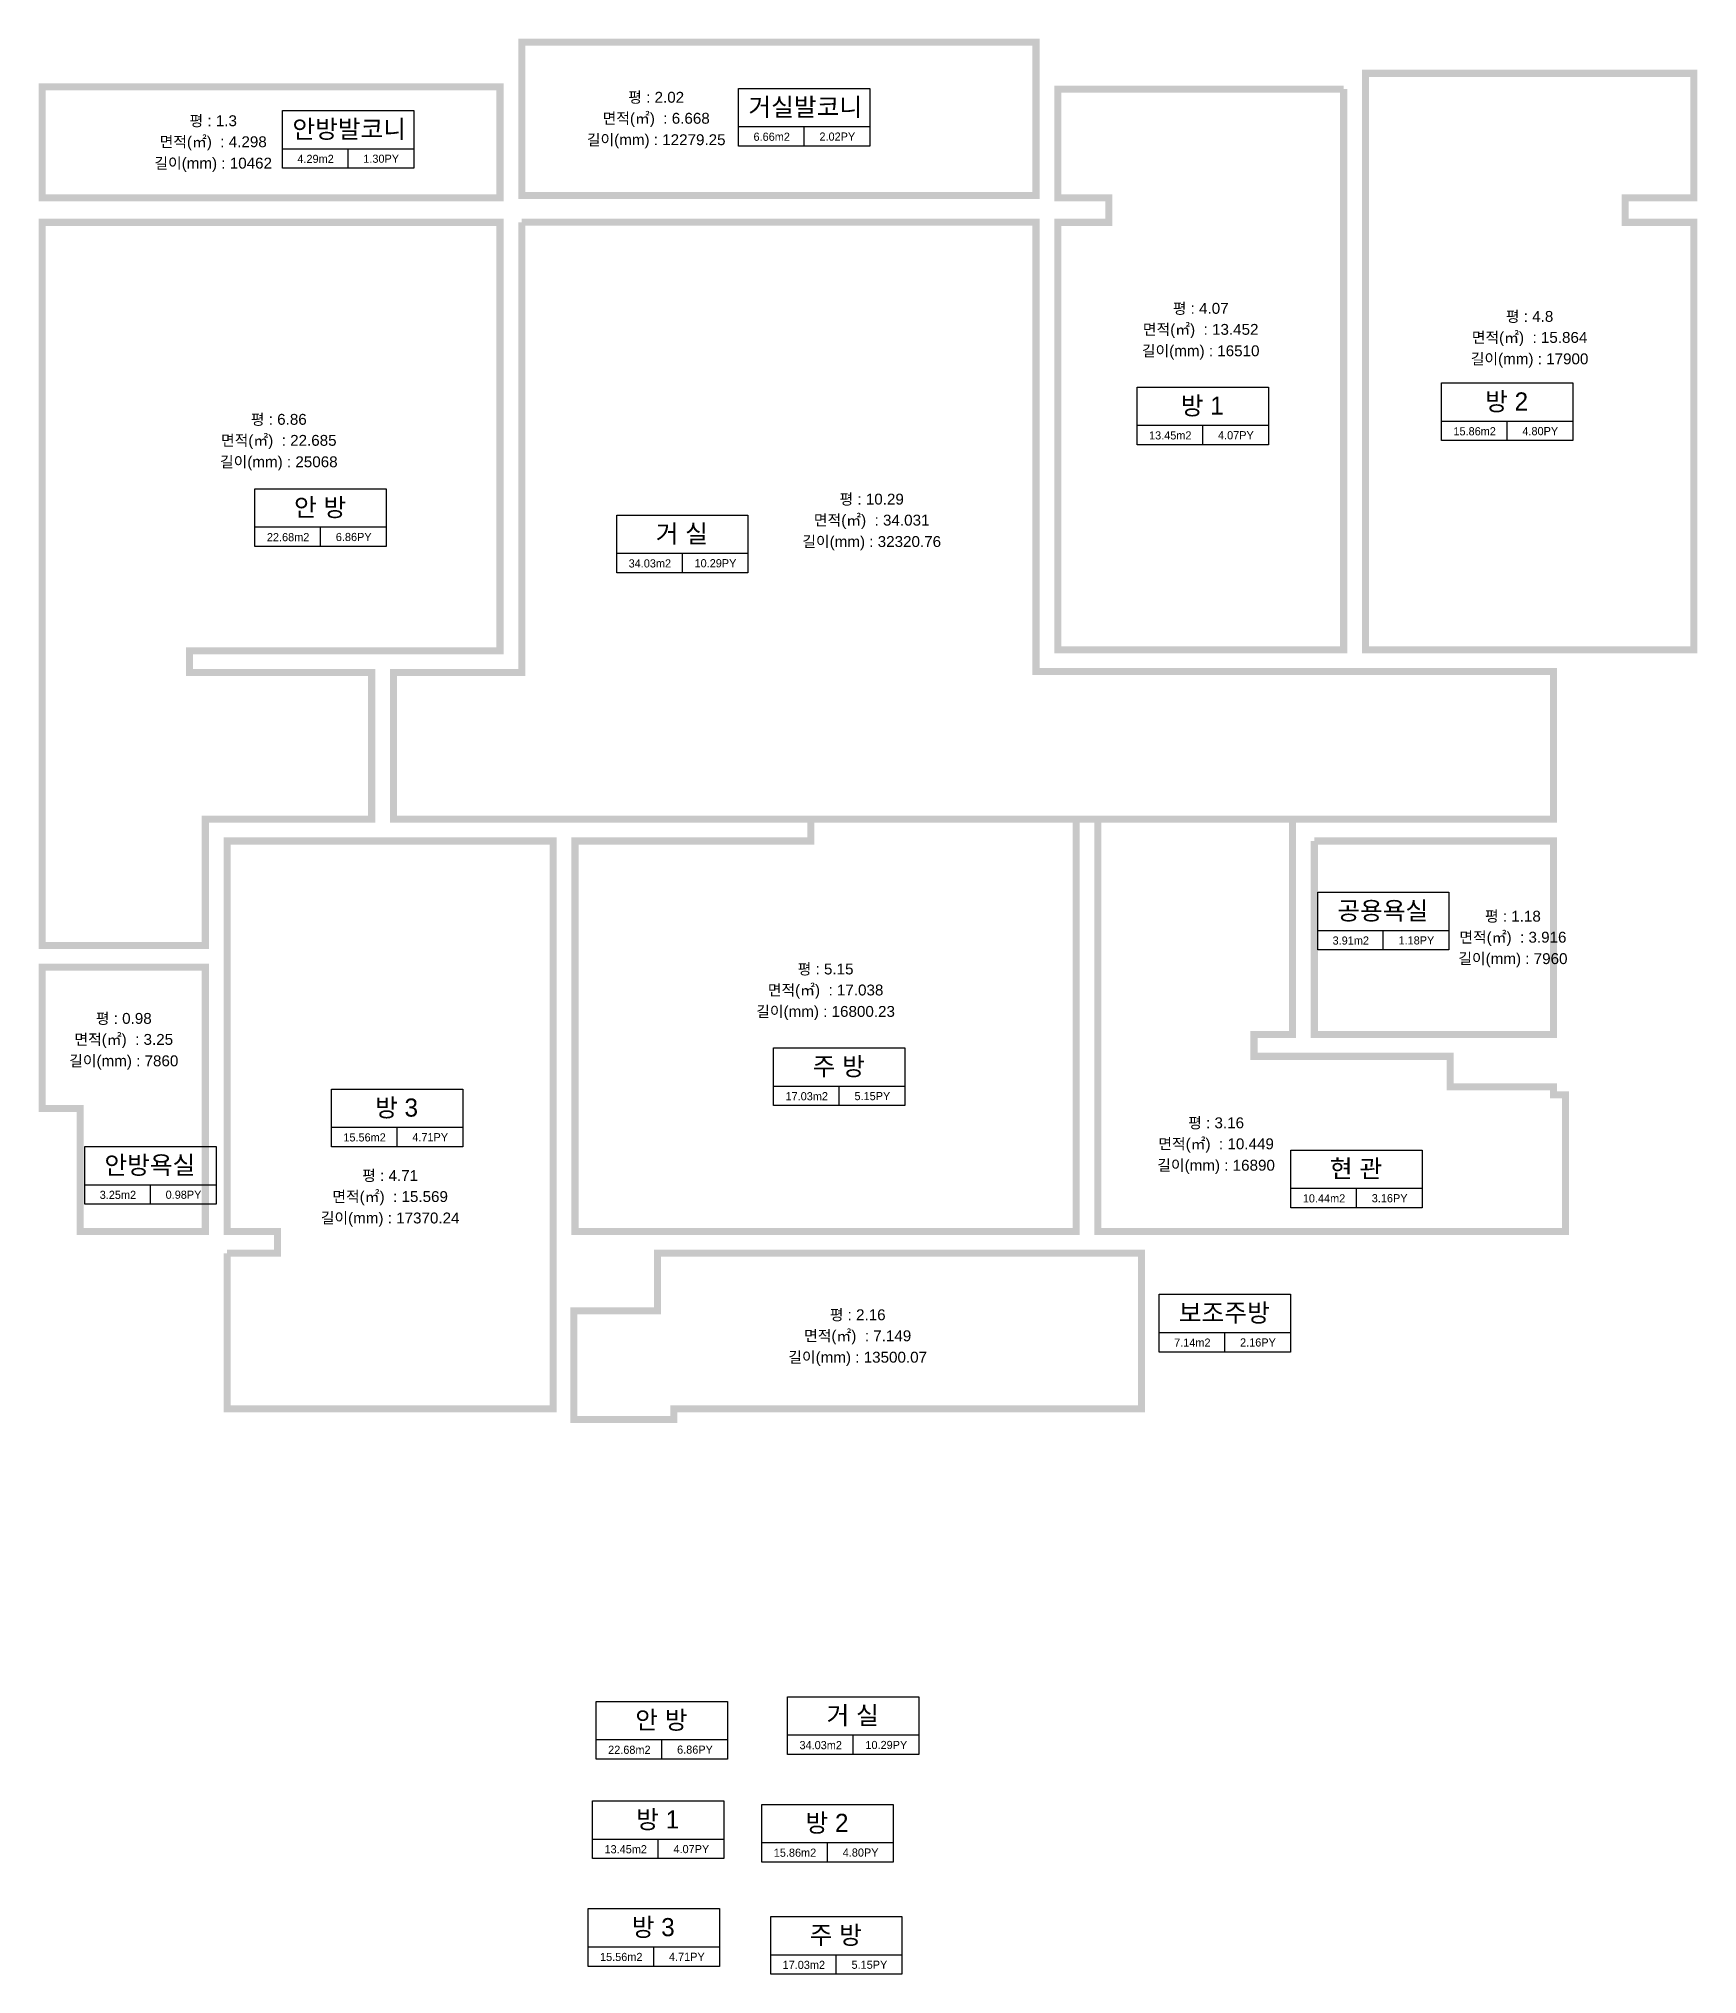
# Model space of a CAD drawing. Header units: millimetres. Extents: x 43335 to 261478, y -4312 to 41218.
# Drawn here: x 70222 to 85477, y 10698 to 28496 of the extents above; entities that cross this region are included whole.
import ezdxf
from ezdxf.enums import TextEntityAlignment as Align

# ---------------------------------------------------------------- set-up
doc = ezdxf.new("R2010")
doc.units = ezdxf.units.MM
doc.linetypes.add('HID', pattern=[2.3, 1.5, -0.8])
for name, color, linetype in [('03-TEXT', 3, 'Continuous'), ('DIM', 7, 'Continuous'), ('인테리어_기타', 8, 'Continuous')]:
    doc.layers.add(name, color=color, linetype=linetype)
doc.styles.get("Standard").update_dxf_attribs({"font": 'arial.ttf'})
doc.styles.add('넥슨고딕', font='HANDotum.ttf')
doc.styles.add('코레일둥고', font='HANDotum.ttf')

msp = doc.modelspace()

# ---------------------------------------------------------------- texts
at = {"layer": '03-TEXT'}
for s, height, style, p in [('거실발코니', 166.6666666666667, '코레일둥고', (77272.93014933928, 27785.46221678372)), ('안방발코니', 166.6666666666667, '코레일둥고', (73077.48990760805, 27582.00442157727)), ('6.66m2', 75, '넥슨고딕', (76963.88107137117, 27557.16280842196)), ('2.02PY', 75, '넥슨고딕', (77567.38593002307, 27558.55295966614)), ('4.29m2', 75, '넥슨고딕', (72768.44082963993, 27353.7050132155)), ('1.30PY', 75, '넥슨고딕', (73371.94568829183, 27355.09516445968)), ('방 1', 166.6666666666667, '코레일둥고', (80923.69655556929, 25039.13143509565)), ('방 2', 166.6666666666667, '코레일둥고', (83723.19715895368, 25077.05967841247)), ('15.86m2', 75, '넥슨고딕', (83429.14808098557, 24848.76027005071)), ('4.80PY', 75, '넥슨고딕', (84032.65293963747, 24850.15042129489)), ('13.45m2', 75, '넥슨고딕', (80629.64747760117, 24810.83202673388)), ('4.07PY', 75, '넥슨고딕', (81233.15233625307, 24812.22217797806)), ('안 방', 166.6666666666667, '코레일둥고', (72809.88450264568, 24103.54366113399)), ('거 실', 166.6666666666667, '코레일둥고', (76137.05270803801, 23862.25437284872)), ('22.68m2', 75, '넥슨고딕', (72515.83542467757, 23875.24425277222)), ('6.86PY', 75, '넥슨고딕', (73119.34028332947, 23876.6344040164)), ('34.03m2', 75, '넥슨고딕', (75843.0036300699, 23633.95496448695)), ('10.29PY', 75, '넥슨고딕', (76446.5084887218, 23635.34511573114)), ('공용욕실', 166.6666666666667, '코레일둥고', (82583.9338220633, 20394.24133435216)), ('3.91m2', 75, '넥슨고딕', (82289.8847440952, 20165.9419259904)), ('1.18PY', 75, '넥슨고딕', (82893.38960274709, 20167.33207723458)), ('주 방', 166.6666666666667, '코레일둥고', (77580.15902239339, 18962.58749802349)), ('방 3', 166.6666666666667, '코레일둥고', (73513.17289149067, 18584.20271272514)), ('17.03m2', 75, '넥슨고딕', (77286.10994442528, 18734.28808966172)), ('5.15PY', 75, '넥슨고딕', (77889.61480307717, 18735.6782409059)), ('15.56m2', 75, '넥슨고딕', (73219.12381352256, 18355.90330436338)), ('4.71PY', 75, '넥슨고딕', (73822.62867217445, 18357.29345560756)), ('안방욕실', 166.6666666666667, '코레일둥고', (71244.48076183934, 18055.74284216087)), ('현 관', 166.6666666666667, '코레일둥고', (82337.76869196502, 18023.44411503051)), ('3.25m2', 75, '넥슨고딕', (70950.43168387123, 17827.4434337991)), ('0.98PY', 75, '넥슨고딕', (71553.93654252312, 17828.83358504328)), ('10.44m2', 75, '넥슨고딕', (82043.7196139969, 17795.14470666874)), ('3.16PY', 75, '넥슨고딕', (82647.2244726488, 17796.53485791292)), ('보조주방', 166.6666666666667, '코레일둥고', (81126.72950595558, 16697.0281628416)), ('7.14m2', 75, '넥슨고딕', (80832.68042798746, 16468.72875447983)), ('2.16PY', 75, '넥슨고딕', (81436.18528663936, 16470.11890572401)), ('거 실', 166.6666666666667, '코레일둥고', (77708.60514972004, 12995.88905634916)), ('안 방', 166.6666666666667, '코레일둥고', (75948.68828054261, 12953.0913765005)), ('34.03m2', 75, '넥슨고딕', (77414.55607175193, 12767.58964798739)), ('10.29PY', 75, '넥슨고딕', (78018.06093040382, 12768.97979923157)), ('22.68m2', 75, '넥슨고딕', (75654.6392025745, 12724.79196813873)), ('6.86PY', 75, '넥슨고딕', (76258.1440612264, 12726.18211938291)), ('방 1', 166.6666666666667, '코레일둥고', (75915.2649092188, 12038.55086124687)), ('방 2', 166.6666666666667, '코레일둥고', (77472.07450660957, 12006.80698759098)), ('13.45m2', 75, '넥슨고딕', (75621.21583125068, 11810.25145288511)), ('4.07PY', 75, '넥슨고딕', (76224.72068990258, 11811.64160412929)), ('15.86m2', 75, '넥슨고딕', (77178.02542864146, 11778.50757922921)), ('4.80PY', 75, '넥슨고딕', (77781.53028729335, 11779.89773047339)), ('방 3', 166.6666666666667, '코레일둥고', (75873.8901106806, 11048.09626090573)), ('주 방', 166.6666666666667, '코레일둥고', (77553.12724018772, 10975.00152142487)), ('15.56m2', 75, '넥슨고딕', (75579.84103271249, 10819.79685254396)), ('4.71PY', 75, '넥슨고딕', (76183.34589136438, 10821.18700378815)), ('17.03m2', 75, '넥슨고딕', (77259.07816221961, 10746.7021130631)), ('5.15PY', 75, '넥슨고딕', (77862.5830208715, 10748.09226430728))]:
    msp.add_text(s, height=height, dxfattribs=dict(at, style=style)).set_placement(p, align=Align.CENTER)
at = {"layer": 'DIM', "color": 7}
for s, p in [('평 : 2.02', (75901.51580159659, 27958.62844339411)), ('평 : 1.3', (71826.97617447034, 27742.93912773564)), ('평 : 4.07', (80909.47684916267, 26017.61197620497)), ('평 : 4.8', (83934.47676944367, 25943.63262584409)), ('평 : 6.86', (72430.36176525745, 24996.9909465784)), ('평 : 10.29', (77883.4841224706, 24263.62844339417)), ('평 : 1.18', (83781.14818647882, 20428.4391277357)), ('평 : 5.15', (77459.41100774489, 19942.9965643858)), ('평 : 0.98', (71004.47685295975, 19488.68499286621)), ('평 : 3.16', (81051.20044368177, 18528.47813638837)), ('평 : 4.71', (73454.47677323909, 18043.57542980252)), ('평 : 2.16', (77754.60612387271, 16763.47576589392))]:
    msp.add_text(s, height=100, dxfattribs=at).set_placement(p, align=Align.MIDDLE)
at = {"layer": 'DIM'}
for s, p in [('면적(㎡)  : 6.668', (75901.51580159659, 27758.62844339411)), ('면적(㎡)  : 4.298', (71826.97617447034, 27542.93912773564)), ('길이(mm) : 12279.25', (75901.51580159659, 27558.62844339411)), ('길이(mm) : 10462', (71826.97617447034, 27342.93912773564)), ('면적(㎡)  : 13.452', (80909.47684916267, 25817.61197620497)), ('면적(㎡)  : 15.864', (83934.47676944367, 25743.63262584409)), ('길이(mm) : 16510', (80909.47684916267, 25617.61197620497)), ('길이(mm) : 17900', (83934.47676944367, 25543.63262584409)), ('면적(㎡)  : 22.685', (72430.36176525745, 24796.9909465784)), ('길이(mm) : 25068', (72430.36176525745, 24596.9909465784)), ('면적(㎡)  : 34.031', (77883.4841224706, 24063.62844339417)), ('길이(mm) : 32320.76', (77883.4841224706, 23863.62844339417)), ('면적(㎡)  : 3.916', (83781.14818647882, 20228.4391277357)), ('길이(mm) : 7960', (83781.14818647882, 20028.4391277357)), ('면적(㎡)  : 17.038', (77459.41100774489, 19742.9965643858)), ('길이(mm) : 16800.23', (77459.41100774489, 19542.9965643858)), ('면적(㎡)  : 3.25', (71004.47685295975, 19288.68499286621)), ('길이(mm) : 7860', (71004.47685295975, 19088.68499286621)), ('면적(㎡)  : 10.449', (81051.20044368177, 18328.47813638837)), ('길이(mm) : 16890', (81051.20044368177, 18128.47813638837)), ('면적(㎡)  : 15.569', (73454.47677323909, 17843.57542980252)), ('길이(mm) : 17370.24', (73454.47677323909, 17643.57542980252)), ('면적(㎡)  : 7.149', (77754.60612387271, 16563.47576589392)), ('길이(mm) : 13500.07', (77754.60612387271, 16363.47576589392))]:
    msp.add_text(s, height=100, dxfattribs=at).set_placement(p, align=Align.MIDDLE)

# ---------------------------------------------------------------- linework, layer by layer
at = {"color": 146, "linetype": 'HID', "ltscale": 20, "true_color": 0x105689, "const_width": 65}
for points in [[(74664.47378820786, 28463.43912773558), (79394.476773239, 28463.43912773558), (79394.476773239, 27053.81775905264), (74664.47378820786, 27053.81775905264)], [(70254.476773239, 28053.43912773564), (74464.476773239, 28053.43912773564), (74464.476773239, 27032.43912773564), (70254.476773239, 27032.43912773564)]]:
    msp.add_lwpolyline(points, close=True, dxfattribs=at)
for points in [[(85444.47677323889, 28177.43912773587), (85444.47677323903, 27032.43912773556), (84814.47677323903, 27032.43912773548), (84814.47677323906, 26807.43912773564), (85444.476773239, 26807.43912773564), (85444.476773239, 22877.4391277357), (82424.47676564832, 22877.44142065346), (82424.47676564832, 28177.43912773587), (85444.4767732389, 28177.43912773587)], [(82224.476773239, 28032.4391277357), (79594.476773239, 28032.4391277357), (79594.476773239, 27032.43912773564), (80064.476773239, 27032.43912773558), (80064.476773239, 26807.43912773564), (79594.476773239, 26807.43912773564), (79594.476773239, 22877.43912773564), (82224.47692508635, 22877.43713092304), (82224.47692508635, 28032.4391277357)], [(74464.47677323897, 26807.43912773564), (70254.47677323909, 26807.43912773564), (70254.47677323909, 20158.43913153206), (71754.47678083068, 20158.4402703985), (71754.47678083068, 21318.4391277357), (73284.476773239, 21318.4391277357), (73284.476773239, 22668.4391277357), (71609.476773239, 22668.4391277357), (71609.476773239, 22868.4390582236), (74464.47692508614, 22868.43689058104), (74464.47677323897, 26807.43912773564)], [(74664.47362968017, 26808.81775905264), (74664.476773239, 22668.4391277357), (73484.47677323964, 22668.44002364396), (73484.47677323964, 21318.4391277357), (84154.476773239, 21318.4391277357), (84154.476773239, 22677.4398490179), (79394.47678986573, 22677.4391277357), (79394.47678986573, 26808.81775905264), (74664.47362968289, 26808.81416782475)], [(77324.476773239, 21318.4391277357), (77324.476773239, 21118.4391277357), (75154.476773239, 21118.4391277357), (75154.34524225077, 17528.43913255475), (79764.476773239, 17528.34350214263), (79764.476773239, 21318.4391277357), (77324.476773239, 21318.4391277357)], [(81754.47677323903, 21318.4391277357), (79964.476773239, 21318.4391277357), (79964.47677323525, 17528.4391277357), (84264.47677323903, 17528.4391277357), (84264.47677323903, 18783.4391277357), (84154.47677323903, 18783.4391277357), (84154.47677323903, 18858.4391277357), (83204.47677323903, 18858.4391277357), (83204.47677323903, 19138.4391277357), (81399.47677323903, 19138.4391277357), (81399.47677323903, 19338.4391277357), (81754.47677323903, 19338.4391277357), (81754.47677323903, 21318.4391277357)], [(71954.47677323909, 17328.4391277357), (71956.52681127854, 15897.29610586396), (74954.47677323909, 15897.29610586396), (74954.47677323909, 21118.4391277357), (71954.47677323909, 21118.4391277357), (71954.47677323961, 17528.43912773558), (72419.47676475381, 17528.43912773565), (72419.47676475388, 17328.43912773587), (71954.47772737408, 17327.77304076876)], [(81954.47677323903, 21118.4391277357), (84154.47677323903, 21118.4391277357), (84154.47677323903, 19338.4391277357), (81954.47677323903, 19338.4391277357), (81954.47812469388, 21118.43912773467)], [(70254.47677323909, 19958.43913153206), (70254.47677323909, 18658.43913153206), (70604.47693268047, 18658.43913153206), (70604.47693268047, 17528.43913153206), (71754.47693268041, 17528.4391277357), (71754.47693268041, 19958.43913153206), (70254.47677323909, 19958.43913153206)], [(75914.60612387274, 16798.4391277357), (75144.60612387274, 16798.43912773574), (75144.60612387268, 15798.4391277357), (76064.46944560917, 15798.43912773564), (76064.46944560917, 15898.4391277357), (80364.60612387274, 15898.4391277357), (80364.60612387274, 17328.4391277357), (75914.60612387274, 17328.51240405221), (75914.60612387274, 16798.4391277357)]]:
    msp.add_lwpolyline(points, dxfattribs=at)
at = {"layer": '인테리어_기타', "color": 152, "true_color": 0x2776bb}
for p, q in [((77262.9059509215, 27508.27555994615), (77262.9059509215, 27685.15510249948)), ((73067.46570919026, 27304.8177647397), (73067.46570919026, 27481.69730729303)), ((80928.6723571515, 24761.94477825808), (80928.6723571515, 24938.82432081141)), ((83728.1729605359, 24799.8730215749), (83728.1729605359, 24976.75256412823)), ((72814.8603042279, 23826.35700429642), (72814.8603042279, 24003.23654684975)), ((76142.02850962023, 23585.06771601115), (76142.02850962023, 23761.94725856448)), ((82588.90962364552, 20117.05467751459), (82588.90962364552, 20293.93422006792)), ((77585.1348239756, 18685.40084118592), (77585.1348239756, 18862.28038373925)), ((73518.14869307289, 18307.01605588757), (73518.14869307289, 18483.8955984409)), ((71249.45656342155, 17778.5561853233), (71249.45656342155, 17955.43572787663)), ((82342.74449354723, 17746.25745819294), (82342.74449354723, 17923.13700074627)), ((81131.70530753779, 16419.84150600403), (81131.70530753779, 16596.72104855736)), ((75953.66408212483, 12675.90471966293), (75953.66408212483, 12852.78426221626)), ((77713.58095130225, 12718.70239951159), (77713.58095130225, 12895.58194206492)), ((75920.24071080101, 11761.3642044093), (75920.24071080101, 11938.24374696263)), ((77477.05030819179, 11729.62033075341), (77477.05030819179, 11906.49987330674)), ((75878.86591226282, 10770.90960406816), (75878.86591226282, 10947.78914662149)), ((77558.10304176994, 10697.8148645873), (77558.10304176994, 10874.69440714063))]:
    msp.add_line(p, q, dxfattribs=at)
for points in [[(76659.30434420417, 28038.91418760612), (77866.50755763895, 28038.91418760612), (77866.50755763895, 27685.15510249948), (76659.30434420417, 27685.15510249948)], [(72463.86410247293, 27835.45639239966), (73671.06731590771, 27835.45639239966), (73671.06731590771, 27481.69730729303), (72463.86410247293, 27481.69730729303)], [(80325.07075043417, 25292.58340591804), (81532.27396386895, 25292.58340591804), (81532.27396386895, 24938.82432081141), (80325.07075043417, 24938.82432081141)], [(83124.57135381857, 25330.51164923487), (84331.77456725335, 25330.51164923487), (84331.77456725335, 24976.75256412823), (83124.57135381857, 24976.75256412823)], [(72211.25869751057, 24356.99563195638), (73418.46191094535, 24356.99563195638), (73418.46191094535, 24003.23654684975), (72211.25869751057, 24003.23654684975)], [(75538.4269029029, 24115.70634367112), (76745.63011633768, 24115.70634367112), (76745.63011633768, 23761.94725856448), (75538.4269029029, 23761.94725856448)], [(81985.30801692819, 20647.69330517456), (83192.51123036297, 20647.69330517456), (83192.51123036297, 20293.93422006792), (81985.30801692819, 20293.93422006792)], [(76981.53321725827, 19216.03946884588), (78188.73643069305, 19216.03946884588), (78188.73643069305, 18862.28038373925), (76981.53321725827, 18862.28038373925)], [(72914.54708635555, 18837.65468354754), (74121.75029979034, 18837.65468354754), (74121.75029979034, 18483.8955984409), (72914.54708635555, 18483.8955984409)], [(70645.85495670422, 18309.19481298327), (71853.058170139, 18309.19481298327), (71853.058170139, 17955.43572787663), (70645.85495670422, 17955.43572787663)], [(81739.1428868299, 18276.8960858529), (82946.34610026468, 18276.8960858529), (82946.34610026468, 17923.13700074627), (81739.1428868299, 17923.13700074627)], [(80528.10370082046, 16950.48013366399), (81735.30691425524, 16950.48013366399), (81735.30691425524, 16596.72104855736), (80528.10370082046, 16596.72104855736)], [(75350.0624754075, 13206.54334732289), (76557.26568884228, 13206.54334732289), (76557.26568884228, 12852.78426221626), (75350.0624754075, 12852.78426221626)], [(77109.97934458492, 13249.34102717155), (78317.1825580197, 13249.34102717155), (78317.1825580197, 12895.58194206492), (77109.97934458492, 12895.58194206492)], [(75316.63910408368, 12292.00283206927), (76523.84231751846, 12292.00283206927), (76523.84231751846, 11938.24374696263), (75316.63910408368, 11938.24374696263)], [(76873.44870147445, 12260.25895841337), (78080.65191490923, 12260.25895841337), (78080.65191490923, 11906.49987330674), (76873.44870147445, 11906.49987330674)], [(75275.26430554548, 11301.54823172813), (76482.46751898027, 11301.54823172813), (76482.46751898027, 10947.78914662149), (75275.26430554548, 10947.78914662149)], [(76954.5014350526, 11228.45349224727), (78161.70464848739, 11228.45349224727), (78161.70464848739, 10874.69440714063), (76954.5014350526, 10874.69440714063)]]:
    msp.add_lwpolyline(points, close=True, dxfattribs=at)
for points in [[(77866.50755763895, 27685.15510249948), (77866.50755763895, 27508.27555994615), (76659.30434420417, 27508.27555994615), (76659.30434420417, 27685.15510249948)], [(73671.06731590771, 27481.69730729303), (73671.06731590771, 27304.8177647397), (72463.86410247293, 27304.8177647397), (72463.86410247293, 27481.69730729303)], [(81532.27396386895, 24938.82432081141), (81532.27396386895, 24761.94477825808), (80325.07075043417, 24761.94477825808), (80325.07075043417, 24938.82432081141)], [(84331.77456725335, 24976.75256412823), (84331.77456725335, 24799.8730215749), (83124.57135381857, 24799.8730215749), (83124.57135381857, 24976.75256412823)], [(73418.46191094535, 24003.23654684975), (73418.46191094535, 23826.35700429642), (72211.25869751057, 23826.35700429642), (72211.25869751057, 24003.23654684975)], [(76745.63011633768, 23761.94725856448), (76745.63011633768, 23585.06771601115), (75538.4269029029, 23585.06771601115), (75538.4269029029, 23761.94725856448)], [(83192.51123036297, 20293.93422006792), (83192.51123036297, 20117.05467751459), (81985.30801692819, 20117.05467751459), (81985.30801692819, 20293.93422006792)], [(78188.73643069305, 18862.28038373925), (78188.73643069305, 18685.40084118592), (76981.53321725827, 18685.40084118592), (76981.53321725827, 18862.28038373925)], [(74121.75029979034, 18483.8955984409), (74121.75029979034, 18307.01605588757), (72914.54708635555, 18307.01605588757), (72914.54708635555, 18483.8955984409)], [(71853.058170139, 17955.43572787663), (71853.058170139, 17778.5561853233), (70645.85495670422, 17778.5561853233), (70645.85495670422, 17955.43572787663)], [(82946.34610026468, 17923.13700074627), (82946.34610026468, 17746.25745819294), (81739.1428868299, 17746.25745819294), (81739.1428868299, 17923.13700074627)], [(81735.30691425524, 16596.72104855736), (81735.30691425524, 16419.84150600403), (80528.10370082046, 16419.84150600403), (80528.10370082046, 16596.72104855736)], [(76557.26568884228, 12852.78426221626), (76557.26568884228, 12675.90471966293), (75350.0624754075, 12675.90471966293), (75350.0624754075, 12852.78426221626)], [(78317.1825580197, 12895.58194206492), (78317.1825580197, 12718.70239951159), (77109.97934458492, 12718.70239951159), (77109.97934458492, 12895.58194206492)], [(76523.84231751846, 11938.24374696263), (76523.84231751846, 11761.3642044093), (75316.63910408368, 11761.3642044093), (75316.63910408368, 11938.24374696263)], [(78080.65191490923, 11906.49987330674), (78080.65191490923, 11729.62033075341), (76873.44870147445, 11729.62033075341), (76873.44870147445, 11906.49987330674)], [(76482.46751898027, 10947.78914662149), (76482.46751898027, 10770.90960406816), (75275.26430554548, 10770.90960406816), (75275.26430554548, 10947.78914662149)], [(78161.70464848739, 10874.69440714063), (78161.70464848739, 10697.8148645873), (76954.5014350526, 10697.8148645873), (76954.5014350526, 10874.69440714063)]]:
    msp.add_lwpolyline(points, dxfattribs=at)

msp.set_redraw_order([(e.dxf.handle, doc.entitydb.next_handle()) for e in msp.query("TEXT MTEXT ATTDEF DIMENSION ARC_DIMENSION")])  # texts and dimensions are drawn at this point

doc.saveas('drawing.dxf')
